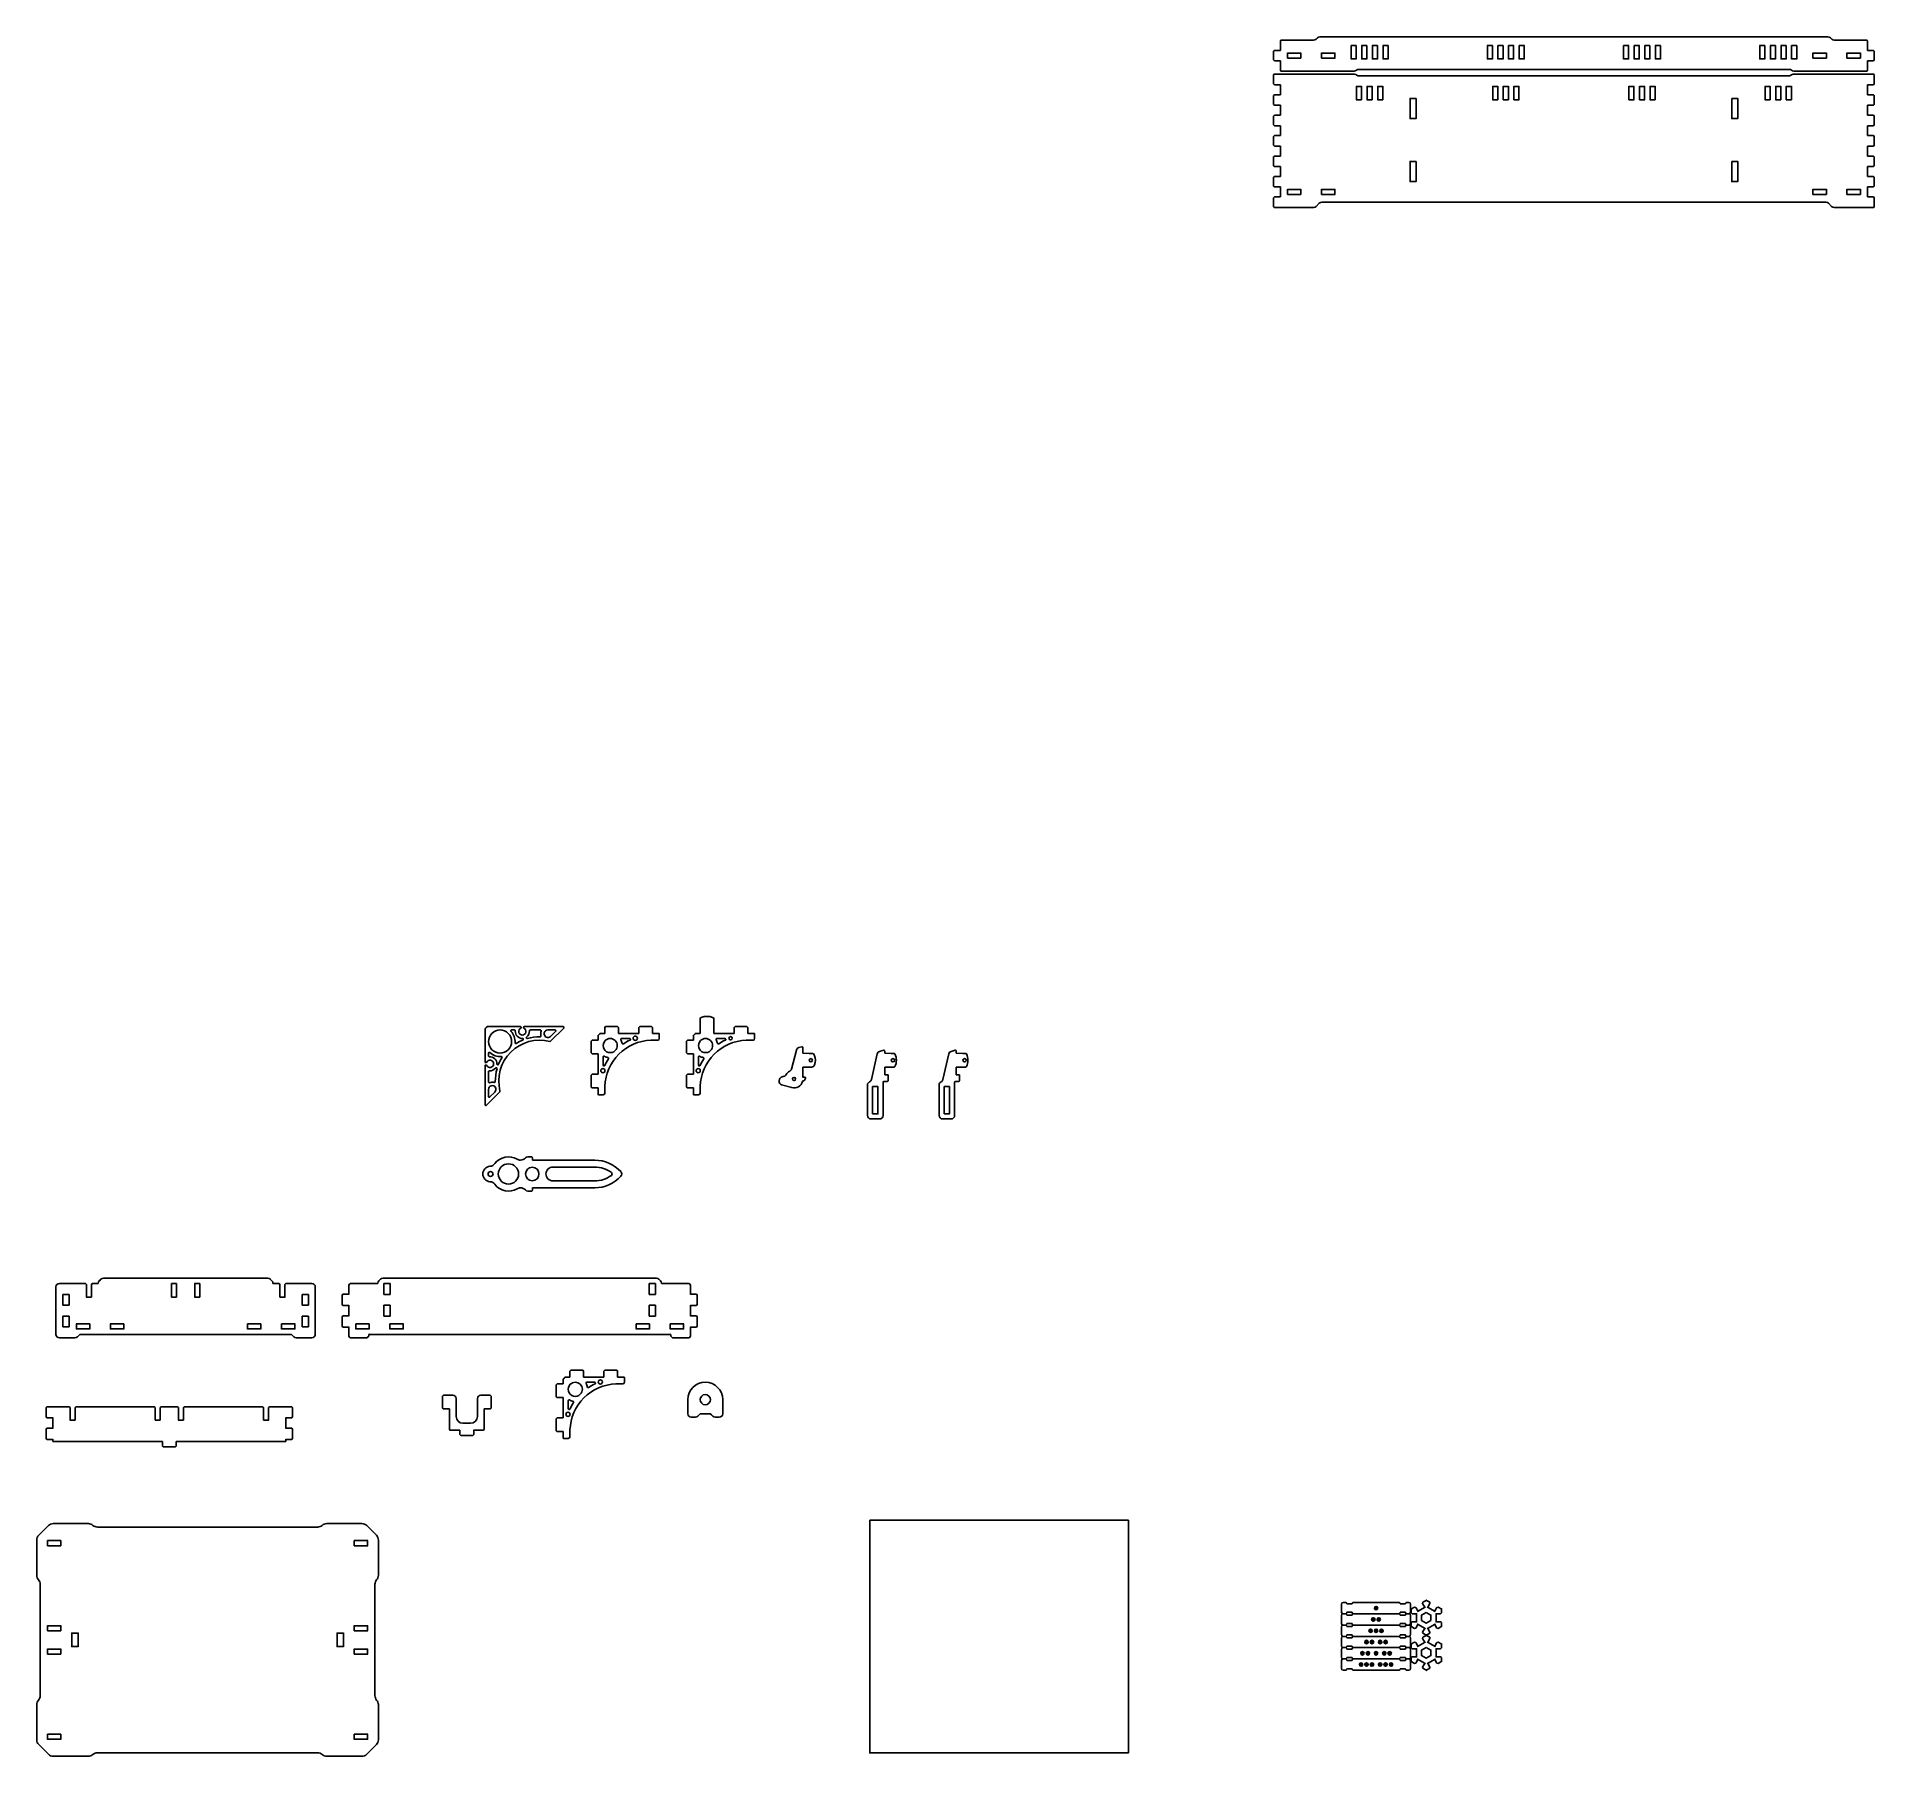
# Model space of a CAD drawing. Header units: inches. Extents: x -309 to 118, y -31 to 166.
# Drawn here: x -95.3 to -27.9, y -30.8 to 32.4 of the extents above; entities that cross this region are included whole.
import ezdxf

# ---------------------------------------------------------------- set-up
doc = ezdxf.new("R2010")
doc.units = ezdxf.units.IN
doc.header["$MEASUREMENT"] = 0
doc.layers.add('CUT', color=1, linetype='Continuous')
doc.layers.add('ETCH', color=5, linetype='Continuous')

# ---------------------------------------------------------------- blocks, each defined once
blk = doc.blocks.new('CornerBrace')
for p, q in [((0.077, 0), (0.25, 0)), ((0.25, 0.219), (0.281, 0.25)), ((0.25, 0.219), (0.25, 0)), ((0.719, 0.25), (0.281, 0.25)), ((0.719, 0.25), (0.75, 0.219)), ((0.75, 0), (0.75, 0.219)), ((0.75, 0), (1.5, 0)), ((1.5, 0.219), (1.531, 0.25)), ((1.5, 0.219), (1.5, 0)), ((1.969, 0.25), (1.531, 0.25)), ((1.969, 0.25), (2, 0.219)), ((2, 0), (2, 0.219)), ((2.234, 0), (2, 0)), ((0.867, -0.188), (1.161, -0.188)), ((1.94, -0.251), (2.19, -0.251)), ((2.25, -0.016), (2.25, -0.189))]:
    blk.add_line(p, q)
blk.add_circle((1.367, -0.178), 0.0781)
for centre, radius, start, end in [((0.077, -0.016), 0.0156, 90, 168.46304), ((2.234, -0.016), 0.0156, 0, 90), ((0, 0), 0.0625, 315, 348.46304), ((0.447, -0.447), 0.259, 315, 135), ((2, -2), 1.75, 91.97611, 135), ((0.867, -0.219), 0.0312, 90, 208.4852), ((0.447, -0.447), 0.447, 10.87678, 28.4852), ((0.916, -0.357), 0.0312, 190.87678, 303.40624), ((2, -2), 1.938, 115.20877, 123.40624), ((1.161, -0.219), 0.0312, 295.20877, 90), ((2.188, -0.189), 0.0625, 271.97611, 0)]:
    blk.add_arc(centre, radius, start, end)
blk = doc.blocks.new('CornerBrace_Full')
at = {"color": 0, "xscale": -1}
blk.add_blockref('CornerBrace', (0, 0), dxfattribs=at)
at = {"color": 0, "rotation": 270}
blk.add_blockref('CornerBrace', (0, 0), dxfattribs=at)
blk = doc.blocks.new('CornerBrace_Special_Half')
for p, q in [((-2.234, 0), (-2, 0)), ((-1.969, 0.25), (-2, 0.219)), ((-2, 0), (-2, 0.219)), ((-1.969, 0.25), (-1.531, 0.25)), ((-1.5, 0.219), (-1.531, 0.25)), ((-1.5, 0.219), (-1.5, 0)), ((-0.75, 0), (-0.75, 0.53)), ((-0.25, 0.53), (-0.25, 0)), ((-0.077, 0), (-0.25, 0)), ((-2.25, -0.016), (-2.25, -0.189)), ((-1.94, -0.251), (-2.19, -0.251)), ((-0.75, 0), (-1.5, 0)), ((-0.867, -0.188), (-1.161, -0.188))]:
    blk.add_line(p, q)
blk.add_circle((-1.367, -0.178), 0.0625)
for centre, radius, start, end in [((-2.234, -0.016), 0.0156, 90, 180), ((-0.688, 0.53), 0.0625, 109.47122, 180), ((-0.5, 0), 0.625, 70.52878, 109.47122), ((-0.313, 0.53), 0.0625, 0, 70.52878), ((-0.077, -0.016), 0.0156, 11.53696, 90), ((-2.188, -0.189), 0.0625, 180, 268.02389), ((-2, -2), 1.75, 45, 88.02389), ((-1.161, -0.219), 0.0312, 90, 244.79123), ((-2, -2), 1.938, 56.59376, 64.79123), ((-0.916, -0.357), 0.0312, 236.59376, 349.12322), ((-0.447, -0.447), 0.447, 151.5148, 169.12322), ((-0.867, -0.219), 0.0312, 331.5148, 90), ((-0.447, -0.447), 0.259, 45, 225), ((0, 0), 0.0625, 191.53696, 225)]:
    blk.add_arc(centre, radius, start, end)
blk = doc.blocks.new('CornerBrace_Special_Full')
blk.add_blockref('CornerBrace_Special_Half', (0, 0))
at = {"rotation": 270}
blk.add_blockref('CornerBrace', (0, 0), dxfattribs=at)
blk = doc.blocks.new('ArtCorner_Half')
for p, q in [((-2.864, 0), (-1.439, 0)), ((-2.401, -0.538), (-2.886, -0.053)), ((-2.402, -0.361), (-2.584, -0.178)), ((-2.562, -0.125), (-2.304, -0.125)), ((-2.03, -0.125), (-1.655, -0.125)), ((-1.295, 0), (-0.077, 0)), ((-1.079, -0.125), (-0.978, -0.125))]:
    blk.add_line(p, q)
for centre, radius, start, end in [((-2.864, -0.031), 0.0312, 90, 225), ((-0.077, -0.016), 0.0156, 11.53696, 90), ((-2.562, -0.156), 0.0312, 90, 225), ((-2.304, -0.263), 0.138, 225, 90), ((-2.379, -0.516), 0.0312, 225, 284.32258), ((-2, -2), 1.5, 45, 104.32258), ((-2.03, -0.156), 0.0312, 90, 201.29753), ((-2.304, -0.263), 0.263, 344.09641, 21.29753), ((-2.021, -0.344), 0.0312, 164.09641, 270.71792), ((-2, -2), 1.625, 73.93803, 90.71792), ((-1.655, -0.156), 0.0312, 355.60207, 90), ((-1.367, -0.178), 0.258, 175.60207, 232.80485), ((-1.542, -0.408), 0.0312, 253.93803, 52.80485), ((-1.367, -0.178), 0.133, 116.02817, 63.97183), ((-1.439, -0.031), 0.0312, 296.02817, 90), ((-1.373, -0.467), 0.0312, 88.88193, 247.74875), ((-2, -2), 1.625, 58.32757, 67.74875), ((-1.367, -0.178), 0.258, 268.88193, 4.39793), ((-1.295, -0.031), 0.0312, 90, 243.97183), ((-1.13, -0.59), 0.0312, 238.32757, 3.96142), ((-1.079, -0.156), 0.0312, 90, 184.39793), ((-0.55, -0.55), 0.55, 137.34678, 183.96142), ((-0.978, -0.156), 0.0312, 317.34678, 90), ((-0.55, -0.55), 0.425, 45, 225), ((0, 0), 0.0625, 191.53696, 225)]:
    blk.add_arc(centre, radius, start, end)
blk = doc.blocks.new('ArtCorner_Full')
blk.add_blockref('ArtCorner_Half', (0, 0))
at = {"xscale": -1, "rotation": 269.9999999999987}
blk.add_blockref('ArtCorner_Half', (0, 0), dxfattribs=at)
blk = doc.blocks.new('Key')
at = {"layer": 'CUT'}
for points in [[(4.159, 0, 0.19175), (4.127, 0.086, 0.209924), (3.167, 0.508), (0.894, 0.508, -0.414214), (0.878, 0.524), (0.878, 0.597, 0.414214), (0.847, 0.628), (0.717, 0.628, 0.208712), (0.623, 0.587, -0.208712), (0.442, 0.508, -0.133256), (0.317, 0.542, 0.379381), (-0.5, 0.38, -0.214403), (-0.678, 0.283, 0.392211), (-0.941, 0)], [(1.378, 0, -0.414214), (1.63, 0.252), (3.167, 0.252, -0.158177), (3.782, 0.052, -0.248072), (3.807, 0, -0.248072)]]:
    blk.add_lwpolyline(points, format="xyb", dxfattribs=at)
for centre, radius in [((-0.656, 0), 0.0907), ((0, 0), 0.372), ((0.875, 0), 0.247)]:
    blk.add_arc(centre, radius, 0, 180, dxfattribs=at)
blk = doc.blocks.new('Key_Full')
blk.add_blockref('Key', (0, 0))
at = {"xscale": -1, "rotation": 180}
blk.add_blockref('Key', (0, 0), dxfattribs=at)
blk = doc.blocks.new('HingeTop')
at = {"layer": 'CUT', "ltscale": 0.007812}
for p, q in [((-0.242, 0.263), (-0.005, 0.253)), ((-0.015, 0.253), (0.067, 0.253)), ((-0.242, -0.253), (-0.005, -0.253)), ((-0.015, -0.253), (0.067, -0.253))]:
    blk.add_line(p, q, dxfattribs=at)
at = {"layer": 'CUT'}
blk.add_lwpolyline([(-0.242, -0.25), (-0.242, -0.622), (-0.179, -0.622, -0.57735), (-0.152, -0.669), (-0.191, -0.737, -0.267949), (-0.218, -0.753), (-0.224, -0.753, 0.336424), (-0.254, -0.776, -0.411031), (-0.655, -1.004), (-1.025, -0.905, -0.414214), (-1.114, -0.752), (-1.099, -0.698, -0.267949), (-1.011, -0.61), (-0.934, -0.589, 0.203798), (-0.857, -0.529, -0.141217), (-0.729, -0.4, 0.203798), (-0.668, -0.323), (-0.481, 0.375, -0.267949), (-0.393, 0.464), (-0.281, 0.493, -0.493145), (-0.242, 0.463), (-0.242, 0.263)], format="xyb", dxfattribs=at)
at = {"layer": 'CUT', "ltscale": 0.003906}
for centre in [(0.047, 0), (-0.57, -0.688)]:
    blk.add_circle(centre, 0.0595, dxfattribs=at)
at = {"layer": 'CUT', "ltscale": 0.007812}
for centre, radius, start, end in [((0.067, 0.128), 0.125, 18.36546, 90), ((-0.318, 0), 0.531, 341.63454, 18.36546), ((0.067, -0.128), 0.125, 270, 341.63454)]:
    blk.add_arc(centre, radius, start, end, dxfattribs=at)
blk = doc.blocks.new('Latch')
for p, q in [((-0.731, -0.707), (-0.516, 0.232)), ((-0.279, 0.364), (-0.427, 0.325)), ((-0.24, 0.26), (-0.24, 0.334)), ((-0.24, 0.26), (0, 0.25)), ((0, 0.25), (0.106, 0.25)), ((-0.24, -0.25), (0, -0.25)), ((-0.24, -0.25), (-0.24, -0.531)), ((-0.24, -0.531), (-0.12, -0.531)), ((-0.12, -0.531), (-0.12, -0.75)), ((0, -0.25), (0.106, -0.25)), ((-0.872, -2.031), (-0.872, -0.906)), ((-0.302, -0.812), (-0.302, -2.031)), ((-0.271, -0.781), (-0.271, -0.781)), ((-0.151, -0.781), (-0.271, -0.781)), ((-0.427, -2.156), (-0.747, -2.156))]:
    blk.add_line(p, q)
blk.add_lwpolyline([(-0.685, -1.969), (-0.685, -0.969), (-0.49, -0.969), (-0.49, -1.969)], close=True)
blk.add_circle((0.063, 0), 0.0625)
for centre, radius, start, end in [((-0.394, 0.204), 0.125, 105, 167.14906), ((-0.271, 0.334), 0.0312, 0, 105), ((0.106, 0.219), 0.0312, 25.94448, 90), ((-0.344, 0), 0.531, 334.05552, 25.94448), ((0.106, -0.219), 0.0312, 270, 334.05552), ((-0.747, -0.906), 0.125, 114.82594, 180), ((-0.852, -0.679), 0.125, 294.82594, 347.14906), ((-0.271, -0.812), 0.0312, 90, 180), ((-0.151, -0.75), 0.0312, 270, 0), ((-0.747, -2.031), 0.125, 180, 270), ((-0.427, -2.031), 0.125, 270, 0)]:
    blk.add_arc(centre, radius, start, end)
blk = doc.blocks.new('BraceHole_Quarter')
at = {"layer": 'CUT', "ltscale": 0.003906}
for p, q in [((-0.25, 0.0935), (0, 0.0935)), ((-0.246, 0), (-0.246, 0.0975))]:
    blk.add_line(p, q, dxfattribs=at)
blk = doc.blocks.new('BraceHole')
at = {"color": 0}
blk.add_blockref('BraceHole_Quarter', (0, 0), dxfattribs=at)
at = {"color": 0, "xscale": -1, "rotation": 180}
blk.add_blockref('BraceHole_Quarter', (0, 0), dxfattribs=at)
at = {"color": 0, "xscale": -1}
blk.add_blockref('BraceHole_Quarter', (0, 0), dxfattribs=at)
at = {"color": 0, "rotation": 180}
blk.add_blockref('BraceHole_Quarter', (0, 0), dxfattribs=at)
blk = doc.blocks.new('BraceHoles')
at = {"color": 0}
for p in [(0.5, 0), (1.75, 0)]:
    blk.add_blockref('BraceHole', p, dxfattribs=at)
blk = doc.blocks.new('InteriorBox_Side')
for p, q in [((-3.168, 2.089), (-3.109, 2.148)), ((-3.021, 2.185), (0, 2.185)), ((-4.76, 1.865), (-4.76, 0.125)), ((-4.635, 1.99), (-3.676, 1.99)), ((-4.505, 1.194), (-4.505, 1.592)), ((-4.505, 1.592), (-4.275, 1.592)), ((-4.275, 1.194), (-4.275, 1.592)), ((-3.645, 1.959), (-3.676, 1.99)), ((-3.455, 1.49), (-3.65, 1.49)), ((-3.645, 1.49), (-3.645, 1.959)), ((-3.46, 1.959), (-3.429, 1.99)), ((-3.46, 1.959), (-3.46, 1.49)), ((-3.429, 1.99), (-3.205, 1.99)), ((-3.205, 2.001), (-3.205, 1.99)), ((-0.525, 1.99), (-0.33, 1.99)), ((-0.33, 1.49), (-0.525, 1.49)), ((-0.52, 1.49), (-0.52, 1.99)), ((-0.335, 1.99), (-0.335, 1.49)), ((-4.505, 1.194), (-4.275, 1.194)), ((-4.505, 0.398), (-4.505, 0.796)), ((-4.505, 0.796), (-4.275, 0.796)), ((-4.275, 0.398), (-4.275, 0.796)), ((-4.635, 0), (-4.062, 0)), ((-4.505, 0.398), (-4.275, 0.398)), ((-3.973, 0.037), (-3.922, 0.088)), ((-3.833, 0.125), (0, 0.125))]:
    blk.add_line(p, q)
for centre, start, end in [((-3.08, 2.001), 135, 180), ((-3.021, 2.06), 90, 135), ((-4.635, 1.865), 90, 180), ((-4.635, 0.125), 180, 270), ((-4.062, 0.125), 270, 315), ((-3.833, 0), 90, 135)]:
    blk.add_arc(centre, 0.125, start, end)
blk.add_blockref('BraceHoles', (-4.265, 0.418))
blk = doc.blocks.new('InnerTray_Side')
blk.add_blockref('InteriorBox_Side', (0, -0.125))
at = {"xscale": -1}
blk.add_blockref('InteriorBox_Side', (0, -0.125), dxfattribs=at)
blk = doc.blocks.new('InternalBox_Back')
for p, q in [((-5.205, -0.01), (-5.205, 0.001)), ((-5.168, 0.089), (-5.109, 0.148)), ((-5.021, 0.185), (0, 0.185)), ((-6.52, -0.434), (-6.489, -0.403)), ((-6.52, -0.434), (-6.52, -0.78)), ((-6.489, -0.403), (-6.27, -0.403)), ((-6.27, -0.408), (-6.27, -0.072)), ((-6.208, -0.01), (-5.205, -0.01)), ((-4.985, -0.01), (-4.755, -0.01)), ((-4.985, -0.408), (-4.985, -0.01)), ((-4.985, -0.408), (-4.755, -0.408)), ((-4.755, -0.01), (-4.755, -0.408)), ((-6.52, -0.78), (-6.489, -0.811)), ((-6.52, -1.23), (-6.489, -1.199)), ((-6.52, -1.23), (-6.52, -1.576)), ((-6.489, -0.811), (-6.27, -0.811)), ((-6.489, -1.199), (-6.27, -1.199)), ((-6.27, -0.806), (-6.27, -1.204)), ((-4.985, -1.204), (-4.985, -0.806)), ((-4.985, -0.806), (-4.755, -0.806)), ((-4.985, -1.204), (-4.755, -1.204)), ((-4.755, -0.806), (-4.755, -1.204)), ((-6.52, -1.576), (-6.489, -1.607)), ((-6.489, -1.607), (-6.27, -1.607)), ((-6.27, -1.602), (-6.27, -1.938)), ((-6.208, -2), (-5.605, -2)), ((-5.605, -2), (-5.543, -1.938)), ((-5.543, -1.938), (-5.543, -1.906)), ((0, -1.875), (-5.512, -1.875))]:
    blk.add_line(p, q)
for centre, radius, start, end in [((-5.08, 0.001), 0.125, 135, 180), ((-5.021, 0.06), 0.125, 90, 135), ((-6.208, -0.072), 0.0625, 90, 180), ((-6.208, -1.938), 0.0625, 180, 270), ((-5.512, -1.906), 0.0312, 90, 180)]:
    blk.add_arc(centre, radius, start, end)
blk.add_blockref('BraceHoles', (-6.27, -1.582))
blk = doc.blocks.new('InnerTray_Back')
blk.add_blockref('InternalBox_Back', (0.4875, 0.1875))
at = {"xscale": -1}
blk.add_blockref('InternalBox_Back', (0.4875, 0.1875), dxfattribs=at)
blk = doc.blocks.new('DiceTab')
for p, q in [((-0.85875, 0.64), (-0.89, 0.60875)), ((-0.89, 0.60875), (-0.89, 0.17125)), ((-0.89, 0.17125), (-0.85875, 0.14)), ((-0.515, 0.64), (-0.85875, 0.64)), ((-0.85875, 0.14), (-0.64, 0.14)), ((-0.64, 0.14), (-0.64, -0.60875)), ((-0.39, -0.14), (-0.39, 0.515)), ((0.39, 0.515), (0.39, -0.14)), ((0.85875, 0.64), (0.515, 0.64)), ((0.64, -0.60875), (0.64, 0.14)), ((0.85875, 0.14), (0.64, 0.14)), ((0.85875, 0.64), (0.89, 0.60875)), ((0.89, 0.17125), (0.85875, 0.14)), ((0.89, 0.60875), (0.89, 0.17125)), ((-0.60875, -0.64), (-0.25, -0.64)), ((-0.255, -0.64), (-0.255, -0.80375)), ((0.14, -0.39), (-0.14, -0.39)), ((0.25, -0.64), (0.60875, -0.64)), ((0.255, -0.80375), (0.255, -0.64)), ((-0.255, -0.80375), (-0.22375, -0.835)), ((-0.22375, -0.835), (0.22375, -0.835)), ((0.22375, -0.835), (0.255, -0.80375))]:
    blk.add_line(p, q)
for centre, radius, start, end in [((-0.515, 0.515), 0.125, 0, 90), ((0.515, 0.515), 0.125, 90, 180), ((-0.60875, -0.60875), 0.03125, 180, 270), ((-0.14, -0.14), 0.25, 180, 270), ((0.14, -0.14), 0.25, 270, 0), ((0.60875, -0.60875), 0.03125, 270, 360)]:
    blk.add_arc(centre, radius, start, end)
blk = doc.blocks.new('DiceHolder')
for p, q in [((-0.64, 0), (-0.64, -0.515)), ((0.64, -0.515), (0.64, 0)), ((-0.515, -0.64), (-0.364, -0.64)), ((-0.224, -0.552), (-0.276, -0.603)), ((-0.136, -0.515), (0.136, -0.515)), ((0.224, -0.552), (0.276, -0.603)), ((0.364, -0.64), (0.515, -0.64))]:
    blk.add_line(p, q)
blk.add_circle((0, 0), 0.188)
for centre, radius, start, end in [((0, 0), 0.64, 0, 180), ((-0.515, -0.515), 0.125, 180, 270), ((-0.364, -0.515), 0.125, 270, 315), ((-0.136, -0.64), 0.125, 90, 135), ((0.136, -0.64), 0.125, 45, 90), ((0.364, -0.515), 0.125, 225, 270), ((0.515, -0.515), 0.125, 270, 0)]:
    blk.add_arc(centre, radius, start, end)
blk = doc.blocks.new('TrayBottom_Quarter')
for p, q in [((-6.197, 3.843), (-5.843, 4.197)), ((-4.374, 4.27), (-5.666, 4.27)), ((0, 4.145), (-4.043, 4.145)), ((-6.27, 2.374), (-6.27, 3.666)), ((-5.38, 3.645), (-5.88, 3.645)), ((-5.38, 3.46), (-5.88, 3.46)), ((-5.875, 3.455), (-5.875, 3.65)), ((-5.385, 3.455), (-5.385, 3.65)), ((-6.145, 0), (-6.145, 2.043)), ((-5.38, 0.52), (-5.88, 0.52)), ((-5.38, 0.335), (-5.88, 0.335)), ((-5.875, 0.33), (-5.875, 0.525)), ((-5.385, 0.33), (-5.385, 0.525)), ((-4.75, 0.245), (-4.99, 0.245)), ((-4.985, 0.255), (-4.985, 0)), ((-4.755, 0.255), (-4.755, 0))]:
    blk.add_line(p, q)
for centre, start, end in [((-5.666, 4.02), 90, 135), ((-4.374, 4.02), 48.59038, 90), ((-4.043, 4.395), 228.59038, 270), ((-6.02, 3.666), 135, 180), ((-6.02, 2.374), 180, 221.40962), ((-6.395, 2.043), 0, 41.40962)]:
    blk.add_arc(centre, 0.25, start, end)
blk = doc.blocks.new('TrayBottom_Full')
at = {"color": 1}
blk.add_blockref('TrayBottom_Quarter', (0, 0), dxfattribs=at)
at = {"color": 1, "xscale": -1}
blk.add_blockref('TrayBottom_Quarter', (0, 0), dxfattribs=at)
at = {"color": 1, "xscale": -1, "rotation": 180}
blk.add_blockref('TrayBottom_Quarter', (0, 0), dxfattribs=at)
at = {"color": 1, "rotation": 180}
blk.add_blockref('TrayBottom_Quarter', (0, 0), dxfattribs=at)
blk = doc.blocks.new('DiceDivider_Half')
for p, q in [((-4.494, -0.201), (-4.525, -0.232)), ((-4.525, -0.573), (-4.525, -0.232)), ((-4.494, -0.604), (-4.525, -0.573)), ((-3.676, -0.201), (-4.494, -0.201)), ((-4.494, -0.604), (-4.275, -0.604)), ((-4.275, -0.997), (-4.275, -0.599)), ((-3.645, -0.232), (-3.676, -0.201)), ((-3.645, -0.701), (-3.645, -0.232)), ((-3.46, -0.232), (-3.429, -0.201)), ((-3.46, -0.701), (-3.46, -0.232)), ((-0.551, -0.201), (-3.429, -0.201)), ((-0.52, -0.232), (-0.551, -0.201)), ((-0.52, -0.701), (-0.52, -0.232)), ((-0.335, -0.232), (-0.304, -0.201)), ((-0.335, -0.701), (-0.335, -0.232)), ((0, -0.201), (-0.304, -0.201)), ((-4.494, -0.992), (-4.525, -1.023)), ((-4.525, -1.369), (-4.525, -1.023)), ((-4.494, -0.992), (-4.275, -0.992)), ((-3.65, -0.701), (-3.455, -0.701)), ((-0.525, -0.701), (-0.33, -0.701)), ((-4.494, -1.4), (-4.525, -1.369)), ((-4.494, -1.4), (-4.275, -1.4)), ((-4.275, -1.481), (-4.275, -1.395)), ((-4.275, -1.481), (-0.255, -1.481)), ((-0.255, -1.481), (-0.255, -1.645)), ((-0.224, -1.676), (-0.255, -1.645)), ((-0.224, -1.676), (0, -1.676))]:
    blk.add_line(p, q)
blk = doc.blocks.new('DiceDivider_Full')
at = {"color": 30, "true_color": 0xf8991e}
blk.add_blockref('DiceDivider_Half', (0, 0.201), dxfattribs=at)
at = {"color": 30, "true_color": 0xf8991e, "xscale": -1}
blk.add_blockref('DiceDivider_Half', (0, 0.201), dxfattribs=at)
blk = doc.blocks.new('HingeHole')
at = {"layer": 'CUT', "ltscale": 0.003906}
for p, q in [((-0.0975, 0.495), (0.0975, 0.495)), ((0.0975, 0.005), (-0.0975, 0.005)), ((-0.0925, 0), (-0.0925, 0.5)), ((0.0925, 0.5), (0.0925, 0))]:
    blk.add_line(p, q, dxfattribs=at)
blk = doc.blocks.new('Dovetail_Half')
for p, q in [((-0.25, 0.21375), (-0.25, 0.375)), ((-0.25, 0.21375), (-0.21875, 0.1825)), ((0, 0.1825), (-0.21875, 0.1825)), ((0, 0), (0, 0.1825))]:
    blk.add_line(p, q)
blk = doc.blocks.new('Bottom_Back_Half')
at = {"layer": 'CUT', "ltscale": 0.015625}
for p, q in [((-11.025, 6.229), (-11.025, 6.063)), ((-8.05, 6.26), (-10.994, 6.26)), ((0, 6.198), (-7.884, 6.198))]:
    blk.add_line(p, q, dxfattribs=at)
for points in [[(-5.793, 5.372), (-5.793, 4.628), (-6.017, 4.628), (-6.017, 5.372)], [(-5.793, 3.06), (-5.793, 2.316), (-6.017, 2.316), (-6.017, 3.06)]]:
    blk.add_lwpolyline(points, close=True, dxfattribs=at)
blk.add_lwpolyline([(-11.025, 1.563), (-11.025, 1.401, 0.414214), (-10.994, 1.37), (-9.55, 1.37, 0.198912), (-9.461, 1.407), (-9.347, 1.521, -0.198912), (-9.259, 1.558), (0, 1.558)], format="xyb", dxfattribs=at)
for centre, radius, start, end in [((-10.994, 6.229), 0.0312, 90, 180), ((-8.05, 6.135), 0.125, 48.59038, 90), ((-7.884, 6.323), 0.125, 228.59038, 270)]:
    blk.add_arc(centre, radius, start, end, dxfattribs=at)
at = {"rotation": 180}
for p in [(-7.89, 5.817), (-7.5, 5.817), (-7.11, 5.817), (-2.89, 5.817), (-2.5, 5.817), (-2.11, 5.817)]:
    blk.add_blockref('HingeHole', p, dxfattribs=at)
blk.add_blockref('BraceHoles', (-10.77, 1.938))
at = {"layer": 'CUT'}
for p in [(-10.775, 5.688), (-10.775, 4.938), (-10.775, 4.188), (-10.775, 3.438), (-10.775, 2.688), (-10.775, 1.938)]:
    blk.add_blockref('Dovetail_Half', p, dxfattribs=at)
at = {"layer": 'CUT', "xscale": -1, "rotation": 180}
for p in [(-10.775, 5.688), (-10.775, 4.938), (-10.775, 4.188), (-10.775, 3.438), (-10.775, 2.688), (-10.775, 1.938)]:
    blk.add_blockref('Dovetail_Half', p, dxfattribs=at)
blk = doc.blocks.new('Bottom_Back_Full')
blk.add_blockref('Bottom_Back_Half', (0, -1.375))
at = {"xscale": -1}
blk.add_blockref('Bottom_Back_Half', (0, -1.375), dxfattribs=at)
blk = doc.blocks.new('Dovetail_Out_Half')
for p, q in [((-0.01, 0.16125), (0.02125, 0.1925)), ((-0.01, 0), (-0.01, 0.16125)), ((0.02125, 0.1925), (0.24, 0.1925)), ((0.24, 0.1925), (0.24, 0.375))]:
    blk.add_line(p, q)
blk = doc.blocks.new('Lid_Top_Back_Half')
at = {"layer": 'CUT'}
for p, q in [((8.07, 0.005), (10.744, 0.005)), ((0, -0.058), (7.904, -0.058)), ((10.775, -0.026), (10.775, -0.188)), ((9.325, -1.255), (0, -1.255)), ((9.465, -1.167), (9.414, -1.218)), ((10.744, -1.13), (9.554, -1.13)), ((10.775, -0.938), (10.775, -1.099))]:
    blk.add_line(p, q, dxfattribs=at)
for centre, radius, start, end in [((8.07, -0.12), 0.125, 90, 131.40962), ((10.744, -0.026), 0.0312, 0, 90), ((7.904, 0.067), 0.125, 270, 311.40962), ((9.325, -1.13), 0.125, 270, 315), ((9.554, -1.255), 0.125, 90, 135), ((10.744, -1.099), 0.0312, 270, 0)]:
    blk.add_arc(centre, radius, start, end, dxfattribs=at)
at = {"rotation": 180}
for p in [(1.915, -0.437), (2.305, -0.437), (6.915, -0.437), (7.305, -0.437)]:
    blk.add_blockref('HingeHole', p, dxfattribs=at)
at = {"xscale": -1, "rotation": 180}
for p in [(2.695, -0.437), (3.085, -0.437), (7.695, -0.437), (8.085, -0.437)]:
    blk.add_blockref('HingeHole', p, dxfattribs=at)
at = {"xscale": -1}
blk.add_blockref('BraceHoles', (10.77, -0.563), dxfattribs=at)
at = {"layer": 'CUT', "xscale": -1}
blk.add_blockref('Dovetail_Out_Half', (11.015, -0.563), dxfattribs=at)
at = {"layer": 'CUT', "rotation": 180}
blk.add_blockref('Dovetail_Out_Half', (11.015, -0.563), dxfattribs=at)
blk = doc.blocks.new('Lid_Top_Back')
at = {"xscale": -1}
blk.add_blockref('Lid_Top_Back_Half', (0, 0), dxfattribs=at)
blk.add_blockref('Lid_Top_Back_Half', (0, 0))

msp = doc.modelspace()

# ---------------------------------------------------------------- hatches: boundary and pattern name
at = {"layer": 'ETCH'}
h = msp.add_hatch(dxfattribs=at)
h.set_pattern_fill('ANSI31', color=256, scale=0.125, angle=315)
h.set_pattern_definition([(0, (-46.168232, -25.33303), (4e-18, 0.015625), [])])
h.paths.add_polyline_path([(-46.23073, -25.33303, 1), (-46.10573, -25.33303, 1)])
h = msp.add_hatch(dxfattribs=at)
h.set_pattern_fill('ANSI31', color=256, scale=0.125, angle=315)
h.set_pattern_definition([(0, (-46.368232, -26.162697), (4e-18, 0.015625), [])])
h.paths.add_polyline_path([(-46.43073, -26.1627, 1), (-46.30573, -26.1627, 1)])
h = msp.add_hatch(dxfattribs=at)
h.set_pattern_fill('ANSI31', color=256, scale=0.125, angle=315)
h.set_pattern_definition([(0, (-46.268232, -25.747863), (4e-18, 0.015625), [])])
h.paths.add_polyline_path([(-46.33073, -25.74786, 1), (-46.20573, -25.74786, 1)])
h = msp.add_hatch(dxfattribs=at)
h.set_pattern_fill('ANSI31', color=256, scale=0.125, angle=315)
h.set_pattern_definition([(0, (-46.168232, -26.162697), (4e-18, 0.015625), [])])
h.paths.add_polyline_path([(-46.23073, -26.1627, 1), (-46.10573, -26.1627, 1)])
h = msp.add_hatch(dxfattribs=at)
h.set_pattern_fill('ANSI31', color=256, scale=0.125, angle=315)
h.set_pattern_definition([(0, (-46.068232, -25.747863), (4e-18, 0.015625), [])])
h.paths.add_polyline_path([(-46.13073, -25.74786, 1), (-46.00573, -25.74786, 1)])
h = msp.add_hatch(dxfattribs=at)
h.set_pattern_fill('ANSI31', color=256, scale=0.125, angle=315)
h.set_pattern_definition([(0, (-45.968232, -26.162697), (4e-18, 0.015625), [])])
h.paths.add_polyline_path([(-46.03073, -26.1627, 1), (-45.90573, -26.1627, 1)])
h = msp.add_hatch(dxfattribs=at)
h.set_pattern_fill('ANSI31', color=256, scale=0.125, angle=315)
h.set_pattern_definition([(0, (-46.668232, -26.992364), (4e-18, 0.015625), [])])
h.paths.add_polyline_path([(-46.73073, -26.99236, 1), (-46.60573, -26.99236, 1)])
h = msp.add_hatch(dxfattribs=at)
h.set_pattern_fill('ANSI31', color=256, scale=0.125, angle=315)
h.set_pattern_definition([(0, (-46.518232, -26.57753), (4e-18, 0.015625), [])])
h.paths.add_polyline_path([(-46.58073, -26.57753, 1), (-46.45573, -26.57753, 1)])
h = msp.add_hatch(dxfattribs=at)
h.set_pattern_fill('ANSI31', color=256, scale=0.125, angle=315)
h.set_pattern_definition([(0, (-46.468232, -26.992364), (4e-18, 0.015625), [])])
h.paths.add_polyline_path([(-46.53073, -26.99236, 1), (-46.40573, -26.99236, 1)])
h = msp.add_hatch(dxfattribs=at)
h.set_pattern_fill('ANSI31', color=256, scale=0.125, angle=315)
h.set_pattern_definition([(0, (-46.318232, -26.57753), (4e-18, 0.015625), [])])
h.paths.add_polyline_path([(-46.38073, -26.57753, 1), (-46.25573, -26.57753, 1)])
h = msp.add_hatch(dxfattribs=at)
h.set_pattern_fill('ANSI31', color=256, scale=0.125, angle=315)
h.set_pattern_definition([(0, (-46.168232, -26.992364), (4e-18, 0.015625), [])])
h.paths.add_polyline_path([(-46.23073, -26.99236, 1), (-46.10573, -26.99236, 1)])
h = msp.add_hatch(dxfattribs=at)
h.set_pattern_fill('ANSI31', color=256, scale=0.125, angle=315)
h.set_pattern_definition([(0, (-46.018232, -26.57753), (4e-18, 0.015625), [])])
h.paths.add_polyline_path([(-46.08073, -26.57753, 1), (-45.95573, -26.57753, 1)])
h = msp.add_hatch(dxfattribs=at)
h.set_pattern_fill('ANSI31', color=256, scale=0.125, angle=315)
h.set_pattern_definition([(0, (-45.868232, -26.992364), (4e-18, 0.015625), [])])
h.paths.add_polyline_path([(-45.93073, -26.99236, 1), (-45.80573, -26.99236, 1)])
h = msp.add_hatch(dxfattribs=at)
h.set_pattern_fill('ANSI31', color=256, scale=0.125, angle=315)
h.set_pattern_definition([(0, (-45.818232, -26.57753), (4e-18, 0.015625), [])])
h.paths.add_polyline_path([(-45.88073, -26.57753, 1), (-45.75573, -26.57753, 1)])
h = msp.add_hatch(dxfattribs=at)
h.set_pattern_fill('ANSI31', color=256, scale=0.125, angle=315)
h.set_pattern_definition([(0, (-45.668232, -26.992364), (4e-18, 0.015625), [])])
h.paths.add_polyline_path([(-45.73073, -26.99236, 1), (-45.60573, -26.99236, 1)])
h = msp.add_hatch(dxfattribs=at)
h.set_pattern_fill('ANSI31', color=256, scale=0.125, angle=315)
h.set_pattern_definition([(0, (-46.718232, -27.407197), (4e-18, 0.015625), [])])
h.paths.add_polyline_path([(-46.78073, -27.4072, 1), (-46.65573, -27.4072, 1)])
h = msp.add_hatch(dxfattribs=at)
h.set_pattern_fill('ANSI31', color=256, scale=0.125, angle=315)
h.set_pattern_definition([(0, (-46.518232, -27.407197), (4e-18, 0.015625), [])])
h.paths.add_polyline_path([(-46.58073, -27.4072, 1), (-46.45573, -27.4072, 1)])
h = msp.add_hatch(dxfattribs=at)
h.set_pattern_fill('ANSI31', color=256, scale=0.125, angle=315)
h.set_pattern_definition([(0, (-46.318232, -27.407197), (4e-18, 0.015625), [])])
h.paths.add_polyline_path([(-46.38073, -27.4072, 1), (-46.25573, -27.4072, 1)])
h = msp.add_hatch(dxfattribs=at)
h.set_pattern_fill('ANSI31', color=256, scale=0.125, angle=315)
h.set_pattern_definition([(0, (-46.018232, -27.407197), (4e-18, 0.015625), [])])
h.paths.add_polyline_path([(-46.08073, -27.4072, 1), (-45.95573, -27.4072, 1)])
h = msp.add_hatch(dxfattribs=at)
h.set_pattern_fill('ANSI31', color=256, scale=0.125, angle=315)
h.set_pattern_definition([(0, (-45.818232, -27.407197), (4e-18, 0.015625), [])])
h.paths.add_polyline_path([(-45.88073, -27.4072, 1), (-45.75573, -27.4072, 1)])
h = msp.add_hatch(dxfattribs=at)
h.set_pattern_fill('ANSI31', color=256, scale=0.125, angle=315)
h.set_pattern_definition([(0, (-45.618232, -27.407197), (4e-18, 0.015625), [])])
h.paths.add_polyline_path([(-45.68073, -27.4072, 1), (-45.55573, -27.4072, 1)])

# ---------------------------------------------------------------- linework, layer by layer
at = {"layer": 'CUT'}
for p, q in [((-47.43823, -25.47795), (-47.43823, -25.18811)), ((-47.43823, -25.89278), (-47.43823, -25.60295)), ((-47.37573, -25.12561), (-47.27448, -25.12561)), ((-47.37573, -25.54045), (-47.27448, -25.54045)), ((-47.24323, -25.15686), (-47.27448, -25.12561)), ((-47.27448, -25.54045), (-47.24323, -25.5092)), ((-47.27448, -25.54045), (-47.24323, -25.5717)), ((-47.24323, -25.15686), (-47.24323, -25.1819)), ((-47.24323, -25.1819), (-47.04823, -25.1819)), ((-47.24323, -25.48416), (-47.04823, -25.48416)), ((-47.24323, -25.48416), (-47.24323, -25.5092)), ((-47.24323, -25.5717), (-47.24323, -25.59674)), ((-47.24323, -25.59674), (-47.04823, -25.59674)), ((-47.04823, -25.15686), (-47.01698, -25.12561)), ((-47.04823, -25.1819), (-47.04823, -25.15686)), ((-47.04823, -25.48416), (-47.04823, -25.5092)), ((-47.01698, -25.54045), (-47.04823, -25.5092)), ((-47.01698, -25.54045), (-47.04823, -25.5717)), ((-47.04823, -25.59674), (-47.04823, -25.5717)), ((-45.31948, -25.12561), (-47.01698, -25.12561)), ((-45.31948, -25.54045), (-47.01698, -25.54045)), ((-45.28823, -25.15686), (-45.31948, -25.12561)), ((-45.31948, -25.54045), (-45.28823, -25.5092)), ((-45.31948, -25.54045), (-45.28823, -25.5717)), ((-45.28823, -25.1819), (-45.28823, -25.15686)), ((-45.09323, -25.1819), (-45.28823, -25.1819)), ((-45.09323, -25.48416), (-45.28823, -25.48416)), ((-45.28823, -25.48416), (-45.28823, -25.5092)), ((-45.28823, -25.59674), (-45.28823, -25.5717)), ((-45.09323, -25.59674), (-45.28823, -25.59674)), ((-45.09323, -25.15686), (-45.06198, -25.12561)), ((-45.09323, -25.15686), (-45.09323, -25.1819)), ((-45.09323, -25.48416), (-45.09323, -25.5092)), ((-45.09323, -25.5092), (-45.06198, -25.54045)), ((-45.06198, -25.54045), (-45.09323, -25.5717)), ((-45.09323, -25.5717), (-45.09323, -25.59674)), ((-44.96073, -25.12561), (-45.06198, -25.12561)), ((-44.96073, -25.54045), (-45.06198, -25.54045)), ((-44.89823, -25.47795), (-44.89823, -25.18811)), ((-44.89823, -25.89278), (-44.89823, -25.60295)), ((-44.89099, -25.37585), (-44.75395, -25.29673)), ((-44.87746, -25.51066), (-44.87746, -25.35241)), ((-44.87746, -25.51066), (-44.84621, -25.54191)), ((-44.84621, -25.54191), (-44.66684, -25.54191)), ((-44.75395, -25.29673), (-44.71126, -25.30817)), ((-44.71126, -25.30817), (-44.62157, -25.46351)), ((-44.68246, -25.52629), (-44.68246, -25.84979)), ((-44.36276, -25.29604), (-44.64291, -25.45779)), ((-44.44672, -25.11935), (-44.45816, -25.16204)), ((-44.45816, -25.16204), (-44.36847, -25.31738)), ((-44.44672, -25.11935), (-44.30968, -25.04023)), ((-44.33674, -25.04023), (-44.19969, -25.11935)), ((-44.0035, -25.45779), (-44.28366, -25.29604)), ((-44.18825, -25.16204), (-44.27794, -25.31738)), ((-44.19969, -25.11935), (-44.18825, -25.16204)), ((-43.93516, -25.30817), (-44.02484, -25.46351)), ((-43.8002, -25.54191), (-43.97958, -25.54191)), ((-43.96395, -25.84979), (-43.96395, -25.52629)), ((-43.89247, -25.29673), (-43.93516, -25.30817)), ((-43.89247, -25.29673), (-43.75542, -25.37585)), ((-43.76895, -25.51066), (-43.8002, -25.54191)), ((-43.76895, -25.35241), (-43.76895, -25.51066)), ((-47.43823, -26.30761), (-47.43823, -26.01778)), ((-47.37573, -25.95528), (-47.27448, -25.95528)), ((-47.27448, -25.95528), (-47.24323, -25.92403)), ((-47.27448, -25.95528), (-47.24323, -25.98653)), ((-47.24323, -25.89899), (-47.04823, -25.89899)), ((-47.24323, -25.89899), (-47.24323, -25.92403)), ((-47.24323, -25.98653), (-47.24323, -26.01157)), ((-47.24323, -26.01157), (-47.04823, -26.01157)), ((-47.04823, -25.89899), (-47.04823, -25.92403)), ((-47.01698, -25.95528), (-47.04823, -25.92403)), ((-47.01698, -25.95528), (-47.04823, -25.98653)), ((-47.04823, -26.01157), (-47.04823, -25.98653)), ((-45.31948, -25.95528), (-47.01698, -25.95528)), ((-45.31948, -25.95528), (-45.28823, -25.92403)), ((-45.28823, -25.98653), (-45.31948, -25.95528)), ((-45.09323, -25.89899), (-45.28823, -25.89899)), ((-45.28823, -25.89899), (-45.28823, -25.92403)), ((-45.28823, -26.01157), (-45.28823, -25.98653)), ((-45.09323, -26.01157), (-45.28823, -26.01157)), ((-45.09323, -25.89899), (-45.09323, -25.92403)), ((-45.06198, -25.95528), (-45.09323, -25.92403)), ((-45.06198, -25.95528), (-45.09323, -25.98653)), ((-45.09323, -25.98653), (-45.09323, -26.01157)), ((-44.96073, -25.95528), (-45.06198, -25.95528)), ((-44.89823, -26.30761), (-44.89823, -26.01778)), ((-44.75395, -26.07935), (-44.89099, -26.00023)), ((-44.87746, -25.86541), (-44.84621, -25.83416)), ((-44.87746, -26.02366), (-44.87746, -25.86541)), ((-44.84621, -25.83416), (-44.66684, -25.83416)), ((-44.75395, -26.07935), (-44.71126, -26.06791)), ((-44.71126, -26.06791), (-44.62157, -25.91257)), ((-44.64291, -25.91829), (-44.36276, -26.08004)), ((-44.45816, -26.21404), (-44.36847, -26.0587)), ((-44.44672, -26.25673), (-44.45816, -26.21404)), ((-44.30968, -26.33585), (-44.44672, -26.25673)), ((-44.19969, -26.25673), (-44.33674, -26.33585)), ((-44.28366, -26.08004), (-44.0035, -25.91829)), ((-44.18825, -26.21404), (-44.27794, -26.0587)), ((-44.19969, -26.25673), (-44.18825, -26.21404)), ((-43.93516, -26.06791), (-44.02484, -25.91257)), ((-43.8002, -25.83416), (-43.97958, -25.83416)), ((-43.89247, -26.07935), (-43.93516, -26.06791)), ((-43.75542, -26.00023), (-43.89247, -26.07935)), ((-43.76895, -25.86541), (-43.8002, -25.83416)), ((-43.76895, -25.86541), (-43.76895, -26.02366)), ((-47.43823, -26.72245), (-47.43823, -26.43261)), ((-47.43823, -27.13728), (-47.43823, -26.84745)), ((-47.37573, -26.37011), (-47.27448, -26.37011)), ((-47.37573, -26.78495), (-47.27448, -26.78495)), ((-47.27448, -26.37011), (-47.24323, -26.33886)), ((-47.27448, -26.37011), (-47.24323, -26.40136)), ((-47.27448, -26.78495), (-47.24323, -26.7537)), ((-47.27448, -26.78495), (-47.24323, -26.8162)), ((-47.24323, -26.31382), (-47.04823, -26.31382)), ((-47.24323, -26.31382), (-47.24323, -26.33886)), ((-47.24323, -26.40136), (-47.24323, -26.42641)), ((-47.24323, -26.42641), (-47.04823, -26.42641)), ((-47.24323, -26.72866), (-47.04823, -26.72866)), ((-47.24323, -26.72866), (-47.24323, -26.7537)), ((-47.24323, -26.8162), (-47.24323, -26.84124)), ((-47.24323, -26.84124), (-47.04823, -26.84124)), ((-47.04823, -26.31382), (-47.04823, -26.33886)), ((-47.01698, -26.37011), (-47.04823, -26.33886)), ((-47.01698, -26.37011), (-47.04823, -26.40136)), ((-47.04823, -26.42641), (-47.04823, -26.40136)), ((-47.04823, -26.72866), (-47.04823, -26.7537)), ((-47.01698, -26.78495), (-47.04823, -26.7537)), ((-47.01698, -26.78495), (-47.04823, -26.8162)), ((-47.04823, -26.84124), (-47.04823, -26.8162)), ((-45.31948, -26.37011), (-47.01698, -26.37011)), ((-45.31948, -26.78495), (-47.01698, -26.78495)), ((-45.31948, -26.37011), (-45.28823, -26.33886)), ((-45.31948, -26.37011), (-45.28823, -26.40136)), ((-45.31948, -26.78495), (-45.28823, -26.7537)), ((-45.31948, -26.78495), (-45.28823, -26.8162)), ((-45.09323, -26.31382), (-45.28823, -26.31382)), ((-45.28823, -26.31382), (-45.28823, -26.33886)), ((-45.28823, -26.42641), (-45.28823, -26.40136)), ((-45.09323, -26.42641), (-45.28823, -26.42641)), ((-45.09323, -26.72866), (-45.28823, -26.72866)), ((-45.28823, -26.72866), (-45.28823, -26.7537)), ((-45.28823, -26.84124), (-45.28823, -26.8162)), ((-45.09323, -26.84124), (-45.28823, -26.84124)), ((-45.09323, -26.31382), (-45.09323, -26.33886)), ((-45.06198, -26.37011), (-45.09323, -26.33886)), ((-45.06198, -26.37011), (-45.09323, -26.40136)), ((-45.09323, -26.40136), (-45.09323, -26.42641)), ((-45.09323, -26.72866), (-45.09323, -26.7537)), ((-45.06198, -26.78495), (-45.09323, -26.7537)), ((-45.06198, -26.78495), (-45.09323, -26.8162)), ((-45.09323, -26.8162), (-45.09323, -26.84124)), ((-44.96073, -26.37011), (-45.06198, -26.37011)), ((-44.96073, -26.78495), (-45.06198, -26.78495)), ((-44.89823, -26.72245), (-44.89823, -26.43261)), ((-44.89823, -27.13728), (-44.89823, -26.84745)), ((-44.75395, -26.5833), (-44.89099, -26.66243)), ((-44.87746, -26.63899), (-44.87746, -26.79724)), ((-44.87746, -26.79724), (-44.84621, -26.82849)), ((-44.84621, -26.82849), (-44.66684, -26.82849)), ((-44.75395, -26.5833), (-44.71126, -26.59474)), ((-44.71126, -26.59474), (-44.62157, -26.75008)), ((-44.68246, -27.13636), (-44.68246, -26.81286)), ((-44.64291, -26.74436), (-44.36276, -26.58261)), ((-44.44672, -26.40593), (-44.45816, -26.44861)), ((-44.45816, -26.44861), (-44.36847, -26.60396)), ((-44.30968, -26.3268), (-44.44672, -26.40593)), ((-44.19969, -26.40593), (-44.33674, -26.3268)), ((-44.28366, -26.58261), (-44.0035, -26.74436)), ((-44.18825, -26.44861), (-44.27794, -26.60396)), ((-44.19969, -26.40593), (-44.18825, -26.44861)), ((-43.93516, -26.59474), (-44.02484, -26.75008)), ((-43.8002, -26.82849), (-43.97958, -26.82849)), ((-43.96395, -26.81286), (-43.96395, -27.13636)), ((-43.89247, -26.5833), (-43.93516, -26.59474)), ((-43.75542, -26.66243), (-43.89247, -26.5833)), ((-43.76895, -26.79724), (-43.8002, -26.82849)), ((-43.76895, -26.79724), (-43.76895, -26.63899)), ((-47.43823, -27.55211), (-47.43823, -27.26228)), ((-47.37573, -27.19978), (-47.27448, -27.19978)), ((-47.27448, -27.61461), (-47.37573, -27.61461)), ((-47.27448, -27.19978), (-47.24323, -27.16853)), ((-47.24323, -27.23103), (-47.27448, -27.19978)), ((-47.24323, -27.58336), (-47.27448, -27.61461)), ((-47.24323, -27.14349), (-47.04823, -27.14349)), ((-47.24323, -27.14349), (-47.24323, -27.16853)), ((-47.24323, -27.23103), (-47.24323, -27.25607)), ((-47.24323, -27.25607), (-47.04823, -27.25607)), ((-47.24323, -27.55832), (-47.04823, -27.55832)), ((-47.24323, -27.55832), (-47.24323, -27.58336)), ((-47.04823, -27.14349), (-47.04823, -27.16853)), ((-47.04823, -27.16853), (-47.01698, -27.19978)), ((-47.01698, -27.19978), (-47.04823, -27.23103)), ((-47.04823, -27.25607), (-47.04823, -27.23103)), ((-47.04823, -27.55832), (-47.04823, -27.58336)), ((-47.04823, -27.58336), (-47.01698, -27.61461)), ((-45.31948, -27.19978), (-47.01698, -27.19978)), ((-45.31948, -27.61461), (-47.01698, -27.61461)), ((-45.31948, -27.19978), (-45.28823, -27.16853)), ((-45.28823, -27.23103), (-45.31948, -27.19978)), ((-45.31948, -27.61461), (-45.28823, -27.58336)), ((-45.09323, -27.14349), (-45.28823, -27.14349)), ((-45.28823, -27.14349), (-45.28823, -27.16853)), ((-45.28823, -27.25607), (-45.28823, -27.23103)), ((-45.09323, -27.25607), (-45.28823, -27.25607)), ((-45.09323, -27.55832), (-45.28823, -27.55832)), ((-45.28823, -27.55832), (-45.28823, -27.58336)), ((-45.09323, -27.14349), (-45.09323, -27.16853)), ((-45.09323, -27.16853), (-45.06198, -27.19978)), ((-45.09323, -27.23103), (-45.06198, -27.19978)), ((-45.09323, -27.23103), (-45.09323, -27.25607)), ((-45.09323, -27.55832), (-45.09323, -27.58336)), ((-45.09323, -27.58336), (-45.06198, -27.61461)), ((-44.96073, -27.19978), (-45.06198, -27.19978)), ((-45.06198, -27.61461), (-44.96073, -27.61461)), ((-44.89823, -27.55211), (-44.89823, -27.26228)), ((-44.89099, -27.2868), (-44.75395, -27.36593)), ((-44.87746, -27.15199), (-44.84621, -27.12074)), ((-44.87746, -27.15199), (-44.87746, -27.31024)), ((-44.84621, -27.12074), (-44.66684, -27.12074)), ((-44.75395, -27.36593), (-44.71126, -27.35449)), ((-44.71126, -27.35449), (-44.62157, -27.19914)), ((-44.36276, -27.36661), (-44.64291, -27.20486)), ((-44.45816, -27.50061), (-44.36847, -27.34527)), ((-44.44672, -27.5433), (-44.45816, -27.50061)), ((-44.44672, -27.5433), (-44.30968, -27.62243)), ((-44.33674, -27.62243), (-44.19969, -27.5433)), ((-44.0035, -27.20486), (-44.28366, -27.36661)), ((-44.18825, -27.50061), (-44.27794, -27.34527)), ((-44.19969, -27.5433), (-44.18825, -27.50061)), ((-43.93516, -27.35449), (-44.02484, -27.19914)), ((-43.8002, -27.12074), (-43.97958, -27.12074)), ((-43.89247, -27.36593), (-43.93516, -27.35449)), ((-43.89247, -27.36593), (-43.75542, -27.2868)), ((-43.76895, -27.15199), (-43.8002, -27.12074)), ((-43.76895, -27.31024), (-43.76895, -27.15199))]:
    msp.add_line(p, q, dxfattribs=at)
for points in [[(-64.7574, -22.10966), (-55.2574, -22.10966), (-55.2574, -30.64966), (-64.7574, -30.64966)], [(-44.32321, -25.48971), (-44.49496, -25.58888), (-44.49496, -25.7872), (-44.32321, -25.88637), (-44.15145, -25.7872), (-44.15145, -25.58888)], [(-44.32321, -26.77629), (-44.49496, -26.87545), (-44.49496, -27.07378), (-44.32321, -27.17294), (-44.15145, -27.07378), (-44.15145, -26.87545)]]:
    msp.add_lwpolyline(points, close=True, dxfattribs=at)
for centre, start, end in [((-47.37573, -25.18811), 90, 180), ((-47.37573, -25.47795), 180, 270), ((-47.37573, -25.60295), 90, 180), ((-44.96073, -25.18811), 0, 90), ((-44.96073, -25.47795), 270, 0), ((-44.96073, -25.60295), 0, 90), ((-47.37573, -25.89278), 180, 270), ((-47.37573, -26.01778), 90, 180), ((-47.37573, -26.30761), 270, 270), ((-44.96073, -25.89278), 270, 0), ((-44.96073, -26.01778), 0, 90), ((-47.37573, -26.30761), 180, 270), ((-47.37573, -26.43261), 90, 180), ((-47.37573, -26.72245), 180, 270), ((-47.37573, -26.84745), 90, 180), ((-44.96073, -26.30761), 270, 0), ((-44.96073, -26.43261), 0, 90), ((-44.96073, -26.72245), 270, 0), ((-44.96073, -26.84745), 0, 90), ((-47.37573, -27.13728), 180, 270), ((-47.37573, -27.26228), 90, 180), ((-47.37573, -27.55211), 180, 270), ((-44.96073, -27.13728), 270, 0), ((-44.96073, -27.26228), 0, 90), ((-44.96073, -27.55211), 270, 0)]:
    msp.add_arc(centre, 0.0625, start, end, dxfattribs=at)
at = {"layer": 'ETCH'}
for centre in [(-46.16823, -25.33303), (-46.36823, -26.1627), (-46.26823, -25.74786), (-46.16823, -26.1627), (-46.06823, -25.74786), (-45.96823, -26.1627), (-46.66823, -26.99236), (-46.51823, -26.57753), (-46.46823, -26.99236), (-46.31823, -26.57753), (-46.16823, -26.99236), (-46.01823, -26.57753), (-45.86823, -26.99236), (-45.81823, -26.57753), (-45.66823, -26.99236), (-46.71823, -27.4072), (-46.51823, -27.4072), (-46.31823, -27.4072), (-46.01823, -27.4072), (-45.81823, -27.4072), (-45.61823, -27.4072)]:
    msp.add_circle(centre, 0.0625, dxfattribs=at)

# ---------------------------------------------------------------- block references
at = {"layer": 'CUT'}
for name, p, rotation in [('Lid_Top_Back', (-38.90474, 31.10035), 180), ('CornerBrace_Full', (-74.72985, -4.23408), 90), ('CornerBrace_Full', (-76.01027, -16.85279), 90)]:
    msp.add_blockref(name, p, dxfattribs=dict(at, rotation=rotation))
for name, p in [('Bottom_Back_Full', (-38.90474, 26.09535)), ('HingeTop', (-66.96445, -5.21931)), ('Latch', (-63.96445, -5.21931)), ('Latch', (-61.33743, -5.21931)), ('Key_Full', (-78.01827, -9.39509)), ('InnerTray_Side', (-89.86785, -15.28234)), ('InnerTray_Back', (-78.0928, -13.59484)), ('DiceTab', (-79.54668, -18.15864)), ('DiceHolder', (-70.79178, -17.6807)), ('DiceDivider_Full', (-90.46755, -17.93907)), ('TrayBottom_Full', (-89.0635, -26.50185))]:
    msp.add_blockref(name, p, dxfattribs=at)
at = {"layer": 'CUT', "xscale": -1}
for name, p in [('ArtCorner_Full', (-78.875, -3.98408)), ('CornerBrace_Special_Full', (-71.22985, -4.23408))]:
    msp.add_blockref(name, p, dxfattribs=at)

doc.saveas('drawing.dxf')
